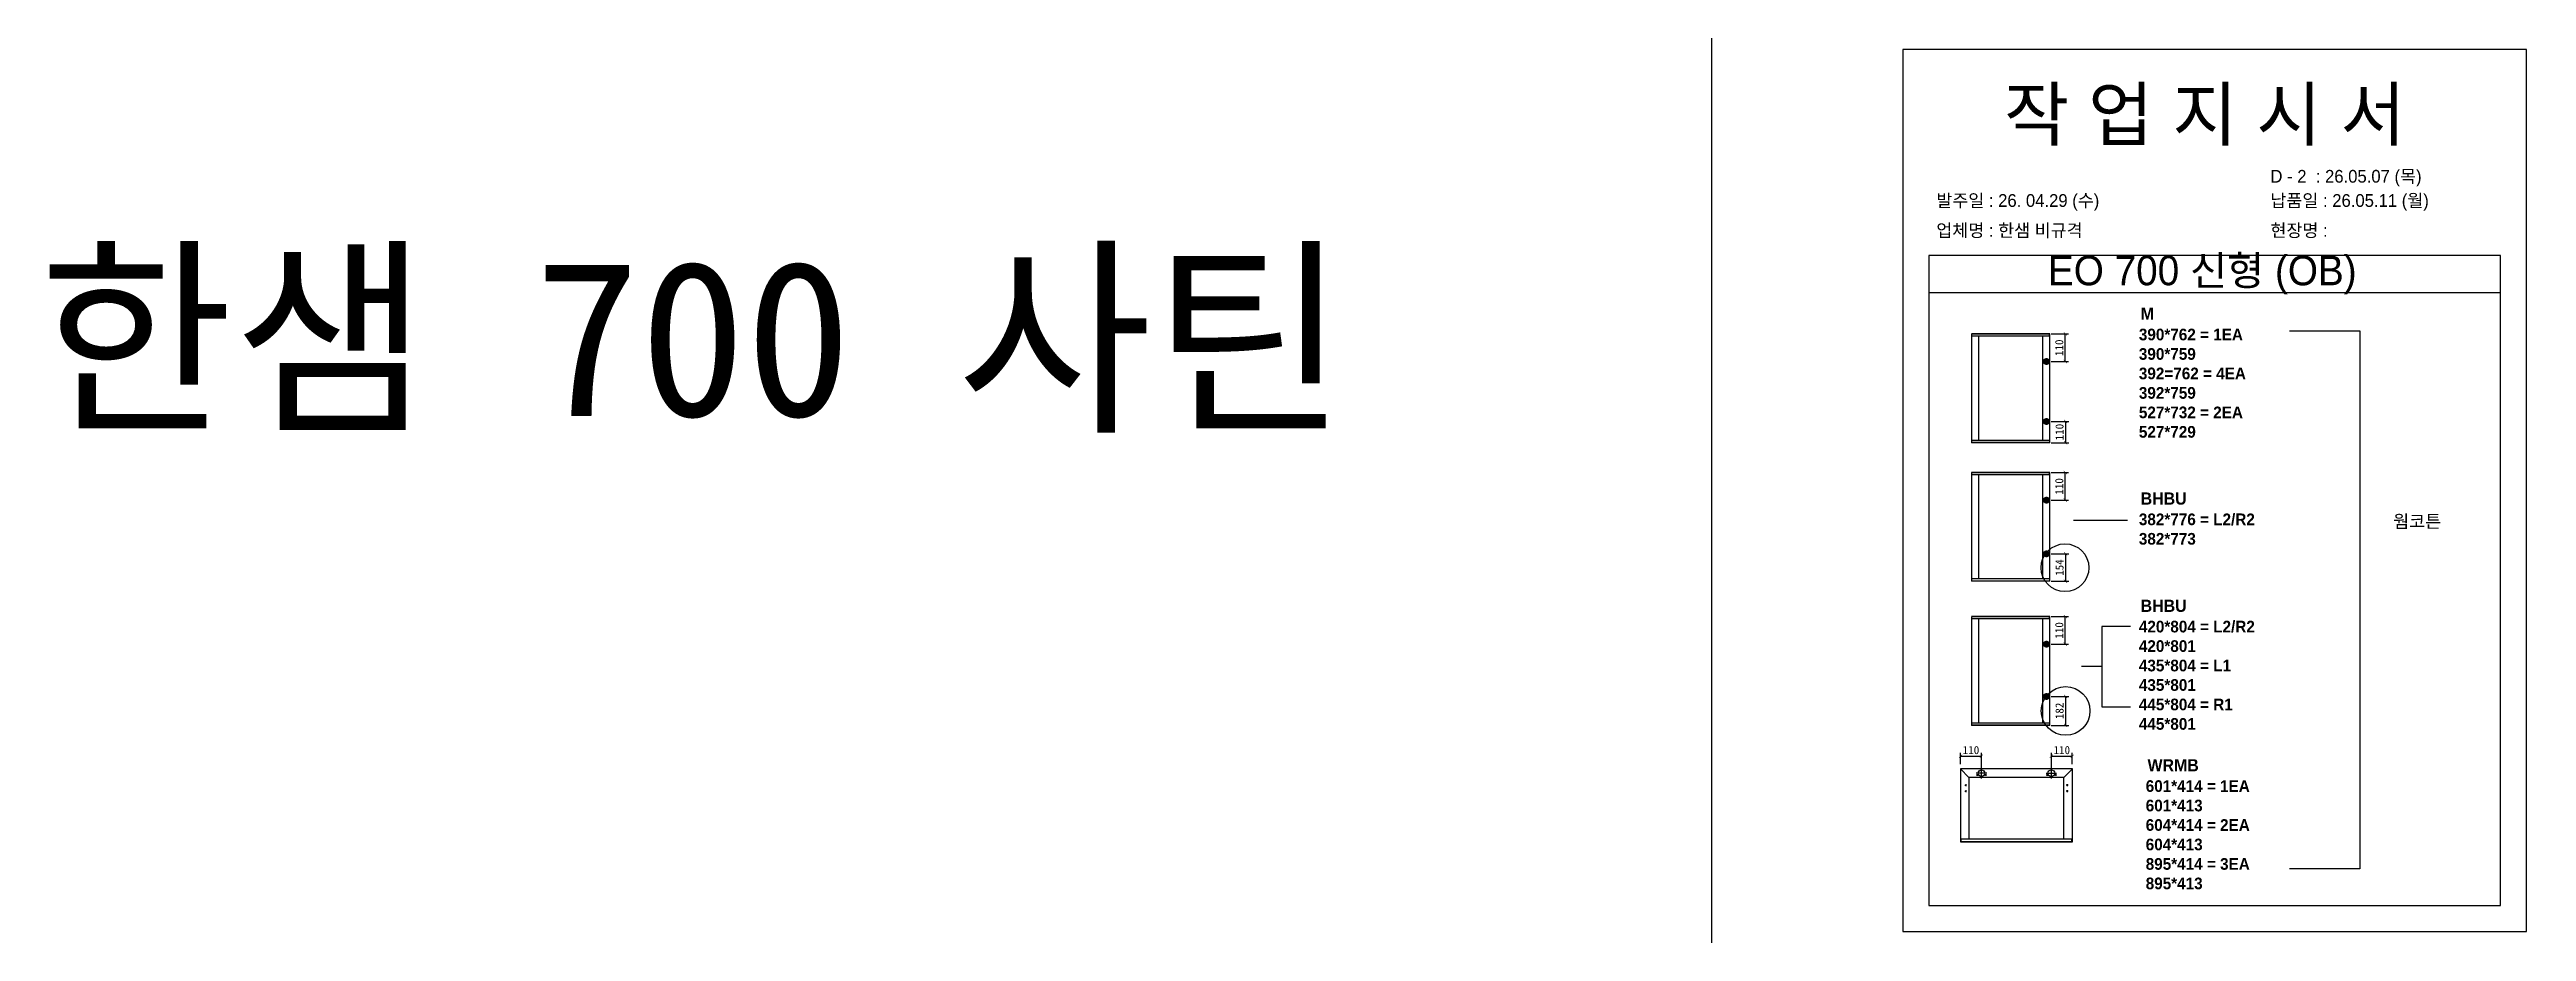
# Model space of a CAD drawing. Header units: millimetres. Extents: x -44117 to 256353, y -2095463 to 65325.
# Drawn here: x 105175 to 112812, y -909820 to -907100 of the extents above; entities that cross this region are included whole.
import ezdxf

# ---------------------------------------------------------------- set-up
doc = ezdxf.new("R2010")
doc.units = ezdxf.units.MM
doc.header["$LTSCALE"] = 10
doc.layers.add('Layer1', color=7, linetype='Continuous', lineweight=70)
doc.styles.add('MtX_Gulim', font='')
doc.styles.get('MtX_Gulim').set_extended_font_data('Gulim', bold=True)
doc.dimstyles.new('ISO-25', dxfattribs={"dimtxt": 2.5, "dimasz": 2.5, "dimexe": 1, "dimexo": 1, "dimtad": 1, "dimtxsty": 'Standard', "dimblk": 'ARCHTICK', "dimcen": 2.5, "dimadec": 0, "dimazin": 0, "dimtfac": 1, "dimtmove": 0, "dimatfit": 3, "dimfxl": 0, "dimarcsym": 0})

msp = doc.modelspace()

# ---------------------------------------------------------------- texts
at = {"linetype": 'Continuous', "style": 'MtX_Gulim'}
for s, height, p in [('M', 37.49849, (111622.93543, -907933.34289)), ('BHBU', 37.498494, (111622.93543, -908503.34274)), ('웜코튼', 39.271262, (112401.3955, -908574.58932)), ('BHBU', 37.498494, (111622.93543, -908834.14622)), ('WRMB', 37.498494, (111644.04331, -909325.96904))]:
    msp.add_text(s, height=height, dxfattribs=at).set_placement(p)
at = {"attachment_point": 1}
for s, width, gutter_width, heights, insert, char_height in [('{\\fGulim|b0|i0|c129|p50;작 업 지 시 서}', 3786.0728481, 14.30944, [-178.40505], (111201.56729, -907219.06136), 160.2657825), ('\\pt11;{\\fGulim|b0|i0|c129|p50;발주일 : 26. 04.29 (수)}', 3786.0728481, 14.30944, [39.49878], (110992.7244, -907545.80507), 39.2651167), ('{\\fGulim|b0|i0|c129|p50;납품일 : 26.05.11 (월)}', 3786.0728481, 14.30944, [40.16974], (112022.97922, -907545.80507), 39.2651167), ('{\\fGulim|b0|i0|c129|p50;업체명 : 한샘 비규격}', 3786.0728481, 14.30944, [41.34032], (110992.7244, -907638.13668), 39.2651167), ('{\\fGulim|b0|i0|c129|p50;현장명 :}', 3786.0728481, 14.30944, [45.21037], (112022.97922, -907638.13668), 39.2651167), ('{\\f굴림|b0|i0|c129|p50;한샘} 700 {\\f굴림|b0|i0|c129|p50;사틴}', 5072.1082947, 2395.6482, [-533.35869], (105140.70232, -907751.13067), 479.1296392), ('{\\f굴림|b0|i0|c129|p50;한샘} 700 {\\f굴림|b0|i0|c129|p50;사틴}', 5072.1082947, 2395.6482, [-533.35869], (105140.70232, -907751.13067), 479.1296392), ('{\\f굴림|b0|i0|c129|p50;한샘} 700 {\\f굴림|b0|i0|c129|p50;사틴}', 5072.1082947, 2395.6482, [-533.35869], (105140.70232, -907751.13067), 479.1296392), ('{\\f굴림|b0|i0|c129|p50;한샘} 700 {\\f굴림|b0|i0|c129|p50;사틴}', 5072.1082947, 2395.6482, [-533.35869], (105140.70232, -907751.13067), 479.1296392), ('{\\f굴림|b0|i0|c129|p50;한샘} 700 {\\f굴림|b0|i0|c129|p50;사틴}', 5072.1082947, 2395.6482, [-533.35869], (105140.70232, -907751.13067), 479.1296392), ('{\\fGulim|b0|i0|c129|p50;EO 700 신형 (OB)}', 2155.3243433, 8.14604, [-114.80382], (111336.95095, -907735.64214), 91.2356303), ('{\\f굴림|b1|i0|c129|p50;390*762 = 1EA\\P\\C1;390*759\\P\\C256;392=762 = 4EA\\P\\C1;392*759\\P\\C256;527*732 = 2EA\\P\\C1;527*729}', 10891.9816234, 140.08053, [-337.47974], (111617.26876, -907960.69448), 36.0207087), ('{\\f굴림|b1|i0|c129|p50;382*776 = L2/R2\\P\\C1;382*773}', 10891.9816234, 140.08053, [-100.3434], (111617.26876, -908530.69433), 36.0207087), ('{\\f굴림|b1|i0|c129|p50;420*804 = L2/R2\\P\\C1;420*801\\P\\C256;435*804 = L1\\P\\C1;435*801\\P\\C256;445*804 = R1\\P\\C1;445*801}', 10891.9816234, 140.08053, [-340.91028], (111617.26876, -908861.49781), 36.0207087), ('{\\f굴림|b1|i0|c129|p50;601*414 = 1EA\\P\\C1;601*413\\P\\C256;604*414 = 2EA\\P\\C1;604*413\\P\\C256;895*414 = 3EA\\P\\C1;895*413}', 10891.9816234, 140.08053, [-337.67032], (111638.37664, -909353.32063), 36.0207087)]:
    msp.add_mtext_dynamic_manual_height_columns(s, width=width, gutter_width=gutter_width, heights=heights, dxfattribs=dict(at, insert=insert, char_height=char_height))
at = {"color": 1, "insert": (112022.97922, -907471.12979), "char_height": 39.2651167, "attachment_point": 1}
msp.add_mtext_dynamic_manual_height_columns('{\\fGulim|b0|i0|c129|p50;D - 2  : 26.05.07 (목)}', width=3786.0728481, gutter_width=14.30944, heights=[40.16974], dxfattribs=at)

# ---------------------------------------------------------------- blocks, each defined once
blk = doc.blocks.new('_ArchTick')
at = {"color": 0, "linetype": 'ByBlock', "const_width": 0.15}
blk.add_lwpolyline([(-0.5, -0.5), (0.5, 0.5)], dxfattribs=at)
blk = doc.blocks.new('*D6007')
at = {"color": 0, "lineweight": -2}
for p, q in [((111347.1, -907977), (111400.5, -907977)), ((111390.5, -908062.1), (111390.5, -907977)), ((111347.1, -908062.1), (111400.5, -908062.1))]:
    blk.add_line(p, q, dxfattribs=at)
at = {"layer": 'Defpoints', "color": 0}
for p in [(111332.1, -907977), (111390.5, -907977), (111332.1, -908062.1)]:
    blk.add_point(p, dxfattribs=at)
at = {"color": 0, "lineweight": -2, "xscale": 10, "yscale": 10, "zscale": 10}
for p, rotation in [((111390.5, -907977), 90), ((111390.5, -908062.1), 270)]:
    blk.add_blockref('_ArchTick', p, dxfattribs=dict(at, rotation=rotation))
at = {"color": 0, "insert": (111371.8, -908019.6), "char_height": 25, "attachment_point": 5, "rotation": 90}
blk.add_mtext('110', dxfattribs=at)
blk = doc.blocks.new('*D6008')
at = {"color": 0, "lineweight": -2}
for p, q in [((111347.1, -908246.8), (111401.4, -908246.8)), ((111391.4, -908246.8), (111391.4, -908312.3)), ((111347.1, -908312.3), (111401.4, -908312.3))]:
    blk.add_line(p, q, dxfattribs=at)
at = {"layer": 'Defpoints', "color": 0}
for p in [(111332.1, -908246.8), (111332.1, -908312.3), (111391.4, -908312.3)]:
    blk.add_point(p, dxfattribs=at)
at = {"color": 0, "lineweight": -2, "xscale": 10, "yscale": 10, "zscale": 10}
for p, rotation in [((111391.4, -908246.8), 90), ((111391.4, -908312.3), 270)]:
    blk.add_blockref('_ArchTick', p, dxfattribs=dict(at, rotation=rotation))
at = {"color": 0, "insert": (111372.7, -908279.6), "char_height": 25, "attachment_point": 5, "rotation": 90}
blk.add_mtext('110', dxfattribs=at)
blk = doc.blocks.new('*D6009')
at = {"color": 0, "lineweight": -2}
for p, q in [((111347.1, -908404.5), (111400.5, -908404.5)), ((111390.5, -908489.6), (111390.5, -908404.5)), ((111347.1, -908489.6), (111400.5, -908489.6))]:
    blk.add_line(p, q, dxfattribs=at)
at = {"layer": 'Defpoints', "color": 0}
for p in [(111332.1, -908404.5), (111390.5, -908404.5), (111332.1, -908489.6)]:
    blk.add_point(p, dxfattribs=at)
at = {"color": 0, "lineweight": -2, "xscale": 10, "yscale": 10, "zscale": 10}
for p, rotation in [((111390.5, -908404.5), 90), ((111390.5, -908489.6), 270)]:
    blk.add_blockref('_ArchTick', p, dxfattribs=dict(at, rotation=rotation))
at = {"color": 0, "insert": (111371.8, -908447.1), "char_height": 25, "attachment_point": 5, "rotation": 90}
blk.add_mtext('110', dxfattribs=at)
blk = doc.blocks.new('*D6010')
at = {"color": 0, "lineweight": -2}
for p, q in [((111347.1, -908655), (111401.4, -908655)), ((111391.4, -908655), (111391.4, -908739.8)), ((111347.1, -908739.8), (111401.4, -908739.8))]:
    blk.add_line(p, q, dxfattribs=at)
at = {"layer": 'Defpoints', "color": 0}
for p in [(111332.1, -908655), (111332.1, -908739.8), (111391.4, -908739.8)]:
    blk.add_point(p, dxfattribs=at)
at = {"color": 0, "lineweight": -2, "xscale": 10, "yscale": 10, "zscale": 10}
for p, rotation in [((111391.4, -908655), 90), ((111391.4, -908739.8), 270)]:
    blk.add_blockref('_ArchTick', p, dxfattribs=dict(at, rotation=rotation))
at = {"color": 0, "insert": (111372.7, -908697.4), "char_height": 25, "attachment_point": 5, "rotation": 90}
blk.add_mtext('154', dxfattribs=at)
blk = doc.blocks.new('*D6011')
at = {"color": 0, "lineweight": -2}
for p, q in [((111347.1, -908848.7), (111400.5, -908848.7)), ((111390.5, -908933.9), (111390.5, -908848.7)), ((111347.1, -908933.9), (111400.5, -908933.9))]:
    blk.add_line(p, q, dxfattribs=at)
at = {"layer": 'Defpoints', "color": 0}
for p in [(111332.1, -908848.7), (111390.5, -908848.7), (111332.1, -908933.9)]:
    blk.add_point(p, dxfattribs=at)
at = {"color": 0, "lineweight": -2, "xscale": 10, "yscale": 10, "zscale": 10}
for p, rotation in [((111390.5, -908848.7), 90), ((111390.5, -908933.9), 270)]:
    blk.add_blockref('_ArchTick', p, dxfattribs=dict(at, rotation=rotation))
at = {"color": 0, "insert": (111371.8, -908891.3), "char_height": 25, "attachment_point": 5, "rotation": 90}
blk.add_mtext('110', dxfattribs=at)
blk = doc.blocks.new('*D6012')
at = {"color": 0, "lineweight": -2}
for p, q in [((111347.1, -909094.9), (111401.4, -909094.9)), ((111391.4, -909094.9), (111391.4, -909184.1)), ((111347.1, -909184.1), (111401.4, -909184.1))]:
    blk.add_line(p, q, dxfattribs=at)
at = {"layer": 'Defpoints', "color": 0}
for p in [(111332.1, -909094.9), (111332.1, -909184.1), (111391.4, -909184.1)]:
    blk.add_point(p, dxfattribs=at)
at = {"color": 0, "lineweight": -2, "xscale": 10, "yscale": 10, "zscale": 10}
for p, rotation in [((111391.4, -909094.9), 90), ((111391.4, -909184.1), 270)]:
    blk.add_blockref('_ArchTick', p, dxfattribs=dict(at, rotation=rotation))
at = {"color": 0, "insert": (111372.7, -909139.5), "char_height": 25, "attachment_point": 5, "rotation": 90}
blk.add_mtext('182', dxfattribs=at)
blk = doc.blocks.new('*D6013')
at = {"color": 0, "lineweight": -2}
for p, q in [((111067.3, -909303.8), (111067.3, -909269.2)), ((111131.9, -909316.5), (111131.9, -909269.2)), ((111067.3, -909279.2), (111131.9, -909279.2))]:
    blk.add_line(p, q, dxfattribs=at)
at = {"layer": 'Defpoints', "color": 0}
for p in [(111067.3, -909318.8), (111131.9, -909279.2), (111131.9, -909331.5)]:
    blk.add_point(p, dxfattribs=at)
at = {"color": 0, "lineweight": -2, "xscale": 10, "yscale": 10, "zscale": 10, "rotation": 180}
blk.add_blockref('_ArchTick', (111067.3, -909279.2), dxfattribs=at)
at = {"color": 0, "lineweight": -2, "xscale": 10, "yscale": 10, "zscale": 10}
blk.add_blockref('_ArchTick', (111131.9, -909279.2), dxfattribs=at)
at = {"color": 0, "insert": (111099.6, -909260.5), "char_height": 25, "attachment_point": 5}
blk.add_mtext('110', dxfattribs=at)
blk = doc.blocks.new('*D6014')
at = {"color": 0, "lineweight": -2}
for p, q in [((111347.4, -909316.5), (111347.4, -909269.2)), ((111411.9, -909303.8), (111411.9, -909269.2)), ((111347.4, -909279.2), (111411.9, -909279.2))]:
    blk.add_line(p, q, dxfattribs=at)
at = {"layer": 'Defpoints', "color": 0}
for p in [(111347.4, -909331.5), (111411.9, -909279.2), (111411.9, -909318.8)]:
    blk.add_point(p, dxfattribs=at)
at = {"color": 0, "lineweight": -2, "xscale": 10, "yscale": 10, "zscale": 10, "rotation": 180}
blk.add_blockref('_ArchTick', (111347.4, -909279.2), dxfattribs=at)
at = {"color": 0, "lineweight": -2, "xscale": 10, "yscale": 10, "zscale": 10}
blk.add_blockref('_ArchTick', (111411.9, -909279.2), dxfattribs=at)
at = {"color": 0, "insert": (111379.7, -909260.5), "char_height": 25, "attachment_point": 5}
blk.add_mtext('110', dxfattribs=at)

# ---------------------------------------------------------------- dimensions: what is measured, and where the dimension line sits
for base, p1, p2, text, picture, middle in [((111390.50143, -907976.99204), (111332.11207, -908062.14772), (111332.11207, -907976.99204), '110', '*D6007', (111371.75143, -908019.56988)), ((111391.43532, -908312.3387), (111332.11207, -908246.82807), (111332.11207, -908312.3387), '110', '*D6008', (111372.68532, -908279.58339)), ((111390.50143, -908404.49192), (111332.11207, -908489.64761), (111332.11207, -908404.49192), '110', '*D6009', (111371.75143, -908447.06977)), ((111391.43532, -908739.83859), (111332.11207, -908655.01594), (111332.11207, -908739.83859), '154', '*D6010', (111372.68532, -908697.42726)), ((111390.50143, -908848.71374), (111332.11207, -908933.86943), (111332.11207, -908848.71374), '110', '*D6011', (111371.75143, -908891.29158)), ((111391.43532, -909184.06041), (111332.11207, -909094.92095), (111332.11207, -909184.06041), '182', '*D6012', (111372.68532, -909139.49068))]:
    dim = msp.add_linear_dim(base=base, p1=p1, p2=p2, angle=90, text=text, dimstyle='ISO-25', override={"dimscale": 10, "dimasz": 1, "dimexo": 1.5, "dimtxsty": 'Standard'})
    dim.commit()
    dim.dimension.update_dxf_attribs({"geometry": picture, "text_midpoint": middle})
for base, p1, p2, picture, middle in [((111131.86157, -909279.22092), (111067.34151, -909318.80132), (111131.86157, -909331.52775), '*D6013', (111099.60154, -909260.47092)), ((111411.93139, -909279.22092), (111347.41134, -909331.52775), (111411.93139, -909318.80132), '*D6014', (111379.67137, -909260.47092))]:
    dim = msp.add_linear_dim(base=base, p1=p1, p2=p2, text='110', dimstyle='ISO-25', override={"dimscale": 10, "dimasz": 1, "dimexo": 1.5, "dimtxsty": 'Standard'})
    dim.commit()
    dim.dimension.update_dxf_attribs({"geometry": picture, "text_midpoint": middle})

# ---------------------------------------------------------------- linework, layer by layer
for p, q in [((112732.3269, -907735.35438), (110969.40329, -907735.35438)), ((112732.3269, -907849.82994), (110969.40329, -907849.82994)), ((111101.09382, -907977.23295), (111101.09382, -908312.09779)), ((111342.53156, -907977.66659), (111101.09382, -907977.66659)), ((111342.29065, -907976.99204), (111101.33473, -907976.99204)), ((111341.32701, -907984.21934), (111341.32701, -907976.99204)), ((111342.53156, -908312.09779), (111342.53156, -907977.23295)), ((111342.53156, -907984.21934), (111101.09382, -907984.21934)), ((111122.53481, -907983.73752), (111122.53481, -908305.11141)), ((111320.84966, -908305.11141), (111320.84966, -907984.21934)), ((111342.53156, -908305.11141), (111101.09382, -908305.11141)), ((111342.53156, -908311.66416), (111101.09382, -908311.66416)), ((111342.29065, -908312.3387), (111101.33473, -908312.3387)), ((111102.29837, -908312.3387), (111102.29837, -908305.11141)), ((111341.32701, -908305.11141), (111341.32701, -908312.3387)), ((111101.09382, -908404.73283), (111101.09382, -908739.59767)), ((111342.53156, -908405.16647), (111101.09382, -908405.16647)), ((111342.53156, -908411.71922), (111101.09382, -908411.71922)), ((111342.29065, -908404.49192), (111101.33473, -908404.49192)), ((111122.53481, -908411.2374), (111122.53481, -908732.61129)), ((111320.84966, -908732.61129), (111320.84966, -908411.71922)), ((111341.32701, -908411.71922), (111341.32701, -908404.49192)), ((111342.53156, -908739.59767), (111342.53156, -908404.73283)), ((111582.66727, -908552.61663), (111415.83772, -908552.61663)), ((111342.53156, -908732.61129), (111101.09382, -908732.61129)), ((111342.53156, -908739.16404), (111101.09382, -908739.16404)), ((111342.29065, -908739.83859), (111101.33473, -908739.83859)), ((111102.29837, -908739.83859), (111102.29837, -908732.61129)), ((111341.32701, -908732.61129), (111341.32701, -908739.83859)), ((111101.09382, -908848.95465), (111101.09382, -909183.81949)), ((111342.53156, -908849.38829), (111101.09382, -908849.38829)), ((111342.53156, -908855.94104), (111101.09382, -908855.94104)), ((111342.29065, -908848.71374), (111101.33473, -908848.71374)), ((111122.53481, -908855.45922), (111122.53481, -909176.83311)), ((111320.84966, -909176.83311), (111320.84966, -908855.94104)), ((111341.32701, -908855.94104), (111341.32701, -908848.71374)), ((111342.53156, -909183.81949), (111342.53156, -908848.95465)), ((111503.19264, -909002.80494), (111440.21275, -909002.80494)), ((111342.53156, -909176.83311), (111101.09382, -909176.83311)), ((111342.53156, -909183.38586), (111101.09382, -909183.38586)), ((111342.29065, -909184.06041), (111101.33473, -909184.06041)), ((111102.29837, -909184.06041), (111102.29837, -909176.83311)), ((111341.32701, -909176.83311), (111341.32701, -909184.06041)), ((111067.04555, -909318.80132), (111067.04555, -909543.14165)), ((111093.3863, -909345.14207), (111067.13224, -909318.59205)), ((111411.93139, -909318.50536), (111067.34151, -909318.50536)), ((111093.3863, -909345.14207), (111093.3863, -909535.15064)), ((111385.8866, -909345.14207), (111093.3863, -909345.14207)), ((111148.00498, -909331.52775), (111115.71815, -909331.52775)), ((111120.91091, -909337.44702), (111116.1755, -909337.44702)), ((111118.5432, -909335.07932), (111118.5432, -909339.81473)), ((111131.86156, -909347.67117), (111131.86156, -909315.38434)), ((111147.54763, -909337.44702), (111142.81221, -909337.44702)), ((111145.17992, -909335.07932), (111145.17992, -909339.81473)), ((111331.26793, -909331.52775), (111363.55476, -909331.52775)), ((111336.4607, -909337.44702), (111331.72529, -909337.44702)), ((111334.09299, -909335.07932), (111334.09299, -909339.81473)), ((111347.41135, -909347.67117), (111347.41135, -909315.38434)), ((111363.09742, -909337.44702), (111358.362, -909337.44702)), ((111360.72971, -909335.07932), (111360.72971, -909339.81473)), ((111385.8866, -909345.14207), (111412.14066, -909318.59205)), ((111385.8866, -909534.55871), (111385.8866, -909345.14207)), ((111412.22735, -909543.14165), (111412.22735, -909318.80132)), ((111080.36391, -909368.22723), (111086.28318, -909368.22723)), ((111080.36391, -909387.16889), (111086.28318, -909387.16889)), ((111083.32355, -909365.26759), (111083.32355, -909371.18686)), ((111083.32355, -909384.20925), (111083.32355, -909390.12852)), ((111398.909, -909368.22723), (111392.98973, -909368.22723)), ((111398.909, -909387.16889), (111392.98973, -909387.16889)), ((111395.94936, -909365.26759), (111395.94936, -909371.18686)), ((111395.94936, -909384.20925), (111395.94936, -909390.12852)), ((111067.04555, -909534.55871), (111412.22735, -909534.55871)), ((111067.04555, -909542.60892), (111411.93139, -909542.60892)), ((111067.34151, -909543.43761), (111411.93139, -909543.43761)), ((111068.52537, -909534.55871), (111068.52537, -909543.43761)), ((111410.74753, -909543.43761), (111410.74753, -909534.55871))]:
    msp.add_line(p, q)
at = {"color": 1}
for p in [(110300.49669, 21924.9366), (110300.49669, 14161.07811), (110300.49669, 18584.38997), (110300.49669, 10820.53148), (110300.49669, 18627.87121), (110300.49669, 10864.01272), (110300.49669, 15287.32457), (110300.49669, 7523.46608), (110300.49669, 3746.75115), (110300.49669, 21924.9366), (110300.49669, 14161.07811), (110300.49669, 18584.38997), (110300.49669, 10820.53148), (110300.49669, 18627.87121), (110300.49669, 10864.01272), (110300.49669, 15287.32457), (110300.49669, 7523.46608), (110300.49669, 3746.75115), (110300.49669, 21924.9366), (110300.49669, 14161.07811), (110300.49669, 18584.38997), (110300.49669, 10820.53148), (110300.49669, 18627.87121), (110300.49669, 10864.01272), (110300.49669, 15287.32457), (110300.49669, 7523.46608), (110300.49669, 3746.75115), (110300.49669, 21924.9366), (110300.49669, 14161.07811), (110300.49669, 18584.38997), (110300.49669, 10820.53148), (110300.49669, 18627.87121), (110300.49669, 10864.01272), (110300.49669, 15287.32457), (110300.49669, 7523.46608), (110300.49669, 3746.75115), (110300.49669, 21924.9366), (110300.49669, 14161.07811), (110300.49669, 18584.38997), (110300.49669, 10820.53148), (110300.49669, 18627.87121), (110300.49669, 10864.01272), (110300.49669, 15287.32457), (110300.49669, 7523.46608), (110300.49669, 3746.75115), (110300.49669, 21924.9366), (110300.49669, 14161.07811), (110300.49669, 18584.38997), (110300.49669, 10820.53148), (110300.49669, 18627.87121), (110300.49669, 10864.01272), (110300.49669, 15287.32457), (110300.49669, 7523.46608), (110300.49669, 3746.75115), (110300.49669, 21924.9366), (110300.49669, 14161.07811), (110300.49669, 18584.38997), (110300.49669, 10820.53148), (110300.49669, 18627.87121), (110300.49669, 10864.01272), (110300.49669, 15287.32457), (110300.49669, 7523.46608), (110300.49669, 3746.75115), (110300.49669, 21924.9366), (110300.49669, 14161.07811), (110300.49669, 18584.38997), (110300.49669, 10820.53148), (110300.49669, 18627.87121), (110300.49669, 10864.01272), (110300.49669, 15287.32457), (110300.49669, 7523.46608), (110300.49669, 3746.75115), (110300.49669, 21924.9366), (110300.49669, 14161.07811), (110300.49669, 18584.38997), (110300.49669, 10820.53148), (110300.49669, 18627.87121), (110300.49669, 10864.01272), (110300.49669, 15287.32457), (110300.49669, 7523.46608), (110300.49669, 3746.75115), (110300.49669, 21924.9366), (110300.49669, 14161.07811), (110300.49669, 18584.38997), (110300.49669, 10820.53148), (110300.49669, 18627.87121), (110300.49669, 10864.01272), (110300.49669, 15287.32457), (110300.49669, 7523.46608), (110300.49669, 3746.75115), (110300.49669, 12702.87182), (110300.49669, 4939.01333), (110300.49669, 9362.32519), (110300.49669, 1598.4667), (110300.49669, 9405.80642), (110300.49669, 1641.94794), (110300.49669, 6065.25979), (110300.49669, -1698.5987), (110300.49669, -5475.31363), (110300.49669, 12702.87182), (110300.49669, 4939.01333), (110300.49669, 9362.32519), (110300.49669, 1598.4667), (110300.49669, 9405.80642), (110300.49669, 1641.94794), (110300.49669, 6065.25979), (110300.49669, -1698.5987), (110300.49669, -5475.31363), (110300.49669, 12702.87182), (110300.49669, 4939.01333), (110300.49669, 9362.32519), (110300.49669, 1598.4667), (110300.49669, 9405.80642), (110300.49669, 1641.94794), (110300.49669, 6065.25979), (110300.49669, -1698.5987), (110300.49669, -5475.31363), (110300.49669, 12702.87182), (110300.49669, 4939.01333), (110300.49669, 9362.32519), (110300.49669, 1598.4667), (110300.49669, 9405.80642), (110300.49669, 1641.94794), (110300.49669, 6065.25979), (110300.49669, -1698.5987), (110300.49669, -5475.31363), (110300.49669, 12702.87182), (110300.49669, 4939.01333), (110300.49669, 9362.32519), (110300.49669, 1598.4667), (110300.49669, 9405.80642), (110300.49669, 1641.94794), (110300.49669, 6065.25979), (110300.49669, -1698.5987), (110300.49669, -5475.31363)]:
    msp.add_xline(p, (0, 1), dxfattribs=at)
msp.add_lwpolyline([(110889.2704, -909819.76002), (112812.45979, -909819.76002), (112812.45979, -907099.82074), (110889.2704, -907099.82074)], close=True)
for points in [[(110969.40329, -907735.35438), (110969.40329, -909739.62713), (112732.3269, -909739.62713), (112732.3269, -907735.35438)], [(112081.28184, -907967.49265), (112298.21258, -907967.49265), (112298.21258, -909626.96286), (112081.28184, -909626.96286)], [(111591.16456, -908878.84451), (111503.19264, -908878.84451), (111503.19264, -909126.76536), (111591.16456, -909126.76536)]]:
    msp.add_lwpolyline(points)
for centre, radius in [((111389.47926, -908697.8259), 73.64064), ((111391.43532, -909139.49068), 75.12336)]:
    msp.add_circle(centre, radius, dxfattribs=at)
for centre, radius in [((111118.5432, -909337.44702), 0.94708), ((111131.86156, -909331.52775), 10.35872), ((111145.17992, -909337.44702), 0.94708), ((111334.09299, -909337.44702), 0.94708), ((111347.41135, -909331.52775), 10.35872), ((111360.72971, -909337.44702), 0.94708), ((111083.32355, -909368.22723), 0.88789), ((111083.32355, -909387.16889), 0.88789), ((111395.94936, -909368.22723), 0.88789), ((111395.94936, -909387.16889), 0.88789)]:
    msp.add_circle(centre, radius)
for centre, radius, start, end in [((111342.29065, -907977.23295), 0.24091, 0, 90), ((111101.33473, -908312.09779), 0.24091, 180, 270), ((111342.29065, -908312.09779), 0.24091, 270, 0), ((111342.29065, -908404.73283), 0.24091, 0, 90), ((111101.33473, -908739.59768), 0.24091, 180, 270), ((111342.29065, -908739.59768), 0.24091, 270, 0), ((111342.29065, -908848.95465), 0.24091, 0, 90), ((111101.33473, -909183.8195), 0.24091, 180, 270), ((111342.29065, -909183.8195), 0.24091, 270, 0), ((111067.34151, -909318.80132), 0.29596, 90, 180), ((111411.93139, -909318.80132), 0.29596, 0, 90), ((111067.34151, -909543.14165), 0.29596, 180, 270), ((111411.93139, -909543.14165), 0.29596, 270, 0)]:
    msp.add_arc(centre, radius, start, end)
at = {"layer": 'Layer1'}
for p, q in [((111332.11207, -908053.26871), (111332.11207, -908071.02673)), ((111332.11207, -908255.70708), (111332.11207, -908237.94906)), ((111332.11207, -908480.7686), (111332.11207, -908498.52662)), ((111332.11207, -908663.89495), (111332.11207, -908646.13693)), ((111332.11207, -908924.99042), (111332.11207, -908942.74844)), ((111332.11207, -909103.79996), (111332.11207, -909086.04194))]:
    msp.add_line(p, q, dxfattribs=at)
for points in [[(111340.99108, -908062.14772), (111323.23306, -908062.14772)], [(111340.99108, -908246.82807), (111323.23306, -908246.82807)], [(111340.99108, -908489.64761), (111323.23306, -908489.64761)], [(111340.99108, -908655.01594), (111323.23306, -908655.01594)], [(111340.99108, -908933.86943), (111323.23306, -908933.86943)], [(111340.99108, -909094.92095), (111323.23306, -909094.92095)]]:
    msp.add_lwpolyline(points, close=True, dxfattribs=at)
for centre in [(111332.11207, -908062.14772), (111332.11207, -908246.82807), (111332.11207, -908489.64761), (111332.11207, -908655.01594), (111332.11207, -908933.86943), (111332.11207, -909094.92095)]:
    msp.add_circle(centre, 5.91934, dxfattribs=at)

msp.set_redraw_order([(e.dxf.handle, doc.entitydb.next_handle()) for e in msp.query("TEXT MTEXT ATTDEF DIMENSION ARC_DIMENSION")])  # texts and dimensions are drawn at this point

doc.saveas('drawing.dxf')
